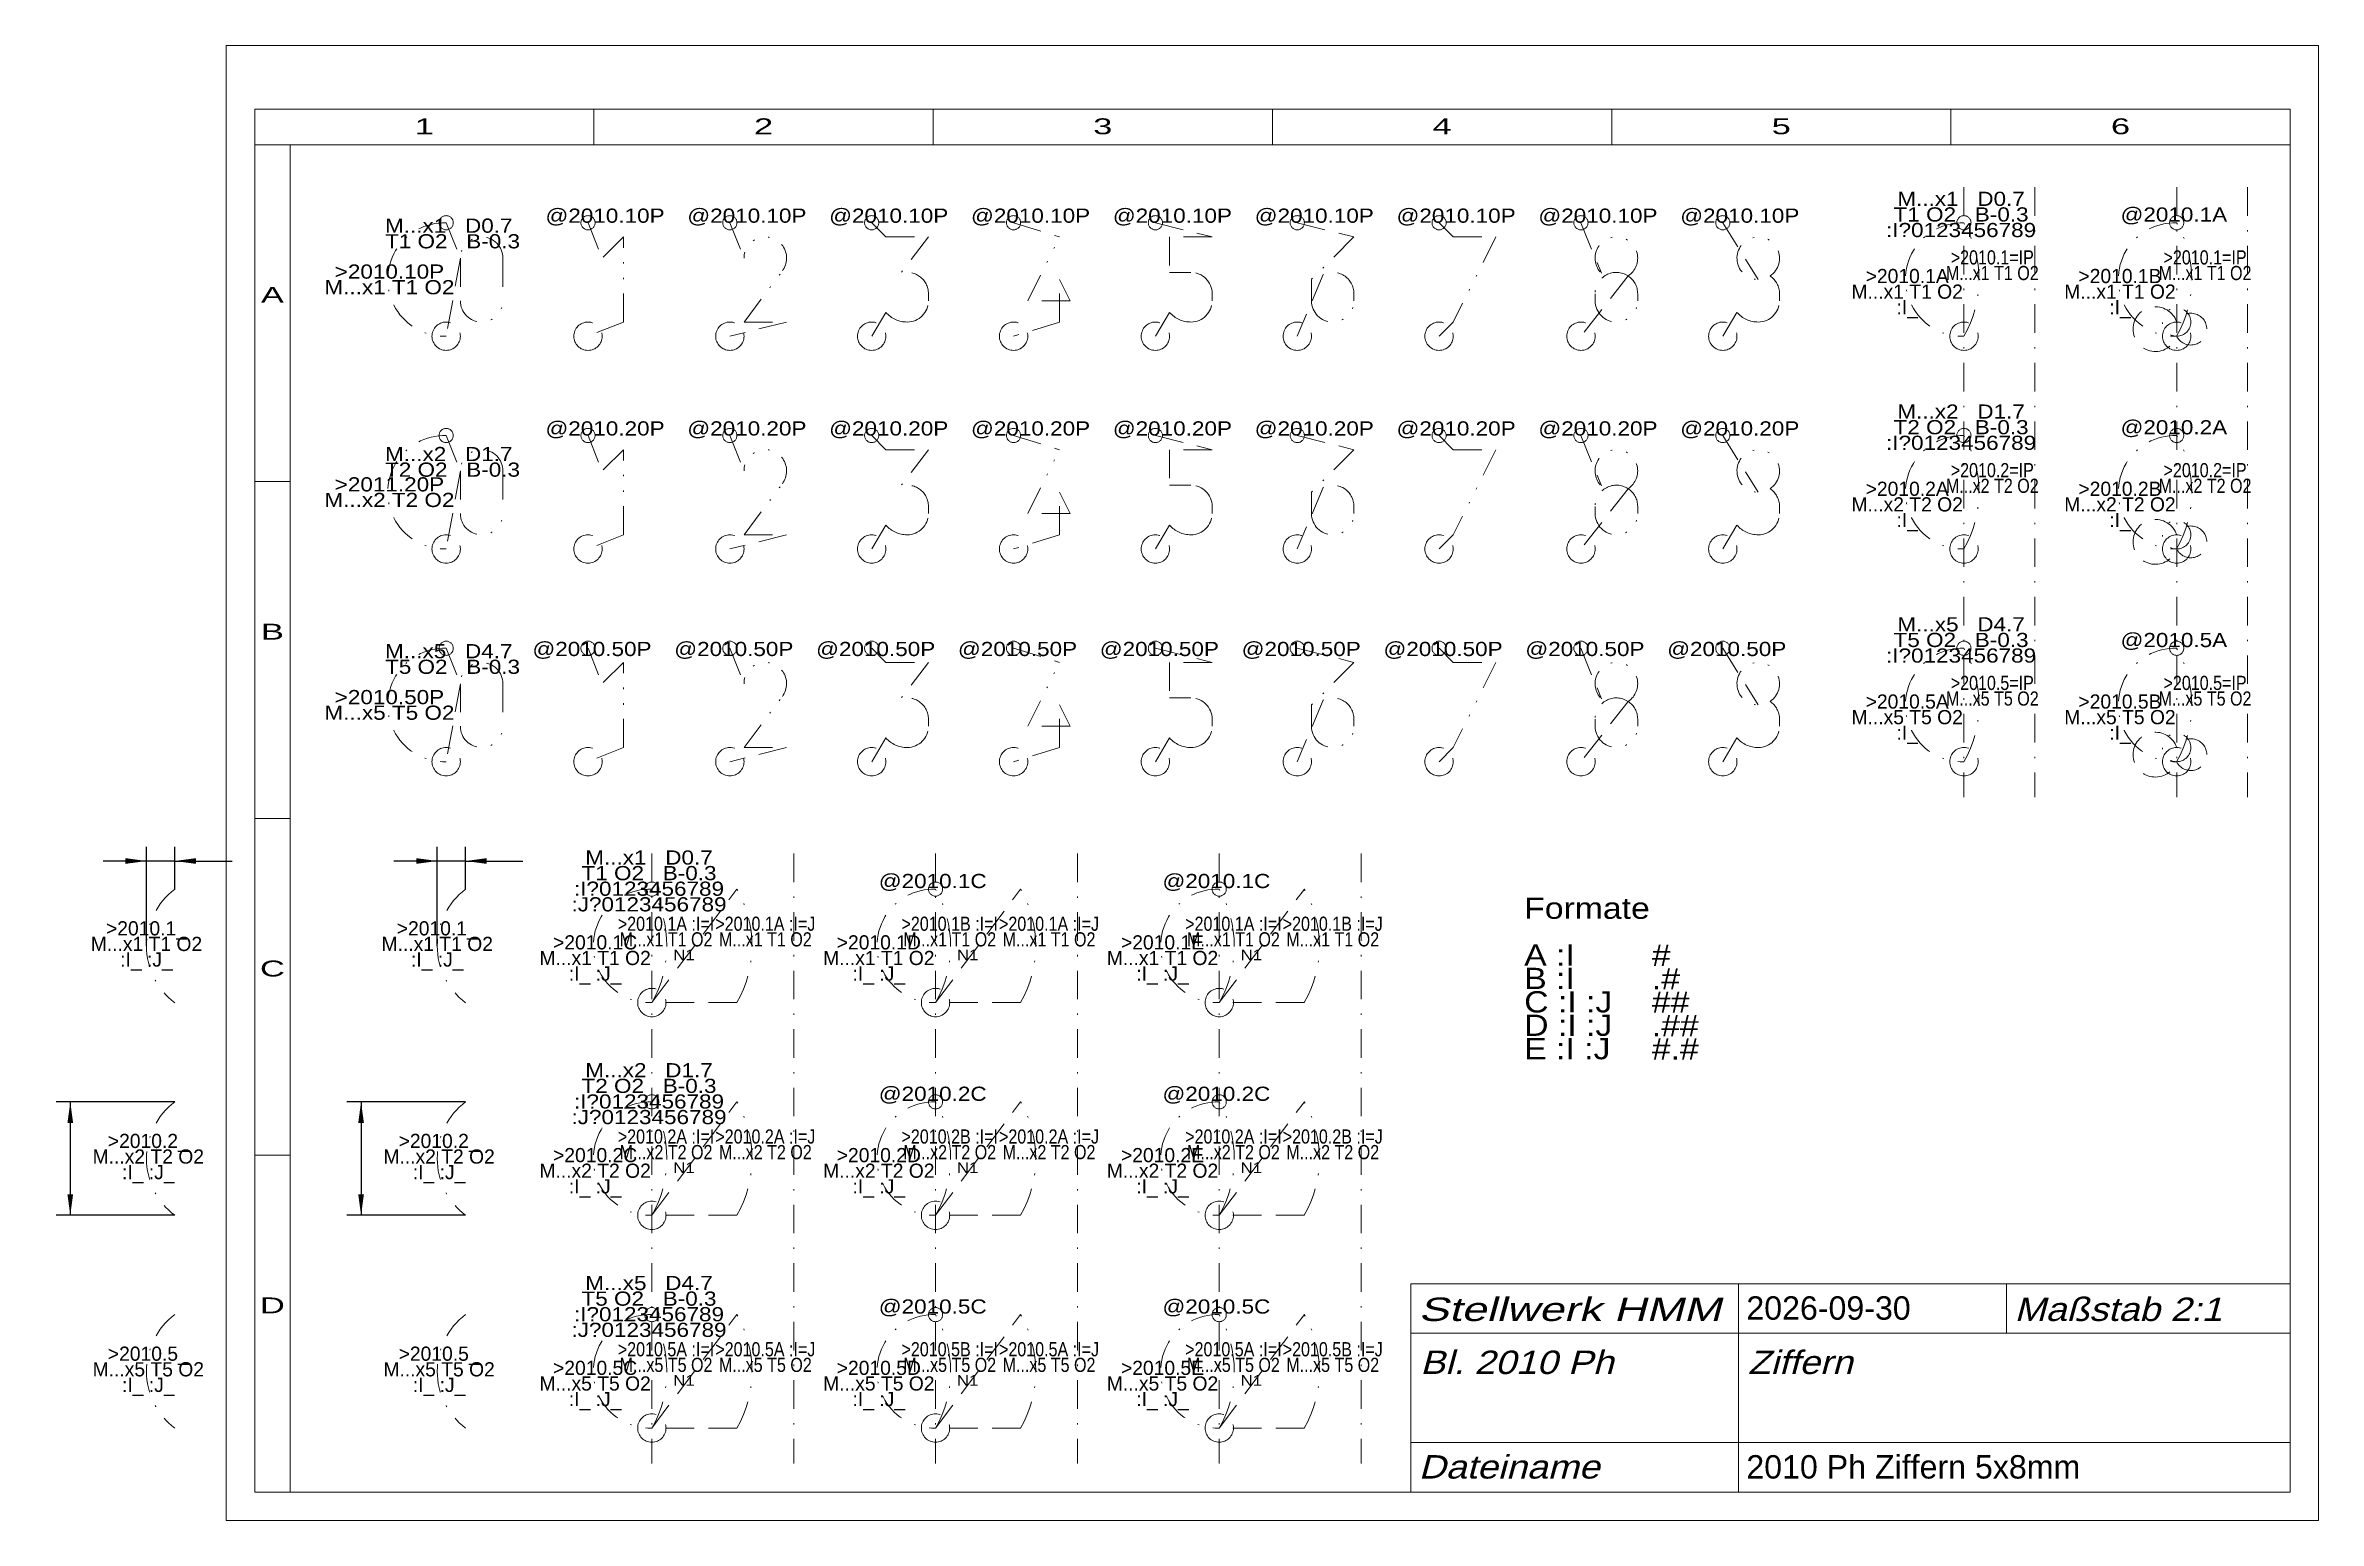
# Model space of a CAD drawing. Extents: x -12 to 148, y 0 to 104.
import ezdxf
from ezdxf.enums import TextEntityAlignment as Align

# ---------------------------------------------------------------- set-up
doc = ezdxf.new("R2010")
doc.units = 0
doc.header["$LTSCALE"] = 4.025866
for name, pattern in [('DASHDOT', [1, 0.5, -0.25, 0, -0.25]), ('DASHED', [0.75, 0.5, -0.25]), ('DIVIDE', [1.25, 0.5, -0.25, 0, -0.25, 0, -0.25]), ('PHANTOM', [2.5, 1.25, -0.25, 0.25, -0.25, 0.25, -0.25])]:
    doc.linetypes.add(name, pattern=pattern)
for name, color, linetype, lineweight in [('2010_10P', 11, 'CONTINUOUS', 13), ('2010_11P', 11, 'CONTINUOUS', 13), ('2010_12P', 11, 'CONTINUOUS', 13), ('2010_13P', 11, 'CONTINUOUS', 13), ('2010_14P', 11, 'CONTINUOUS', 13), ('2010_15P', 11, 'CONTINUOUS', 13), ('2010_16P', 11, 'CONTINUOUS', 13), ('2010_17P', 11, 'CONTINUOUS', 13), ('2010_18P', 11, 'CONTINUOUS', 13), ('2010_19P', 11, 'CONTINUOUS', 13), ('2010_1A', 11, 'CONTINUOUS', 13), ('2010_1B', 11, 'CONTINUOUS', 13), ('2010_1C', 11, 'CONTINUOUS', 13), ('2010_1D', 11, 'CONTINUOUS', 13), ('2010_1E', 11, 'CONTINUOUS', 13), ('2010_20P', 11, 'CONTINUOUS', 13), ('2010_21P', 11, 'CONTINUOUS', 13), ('2010_22P', 11, 'CONTINUOUS', 13), ('2010_23P', 11, 'CONTINUOUS', 13), ('2010_24P', 11, 'CONTINUOUS', 13), ('2010_25P', 11, 'CONTINUOUS', 13), ('2010_26P', 11, 'CONTINUOUS', 13), ('2010_27P', 11, 'CONTINUOUS', 13), ('2010_28P', 11, 'CONTINUOUS', 13), ('2010_29P', 11, 'CONTINUOUS', 13), ('2010_2A', 11, 'CONTINUOUS', 13), ('2010_2B', 11, 'CONTINUOUS', 13), ('2010_2C', 11, 'CONTINUOUS', 13), ('2010_2D', 11, 'CONTINUOUS', 13), ('2010_2E', 11, 'CONTINUOUS', 13), ('2010_50P', 11, 'CONTINUOUS', 13), ('2010_51P', 11, 'CONTINUOUS', 13), ('2010_52P', 11, 'CONTINUOUS', 13), ('2010_53P', 11, 'CONTINUOUS', 13), ('2010_54P', 11, 'CONTINUOUS', 13), ('2010_55P', 11, 'CONTINUOUS', 13), ('2010_56P', 11, 'CONTINUOUS', 13), ('2010_57P', 11, 'CONTINUOUS', 13), ('2010_58P', 11, 'CONTINUOUS', 13), ('2010_59P', 11, 'CONTINUOUS', 13), ('2010_5A', 11, 'CONTINUOUS', 13), ('2010_5B', 11, 'CONTINUOUS', 13), ('2010_5C', 11, 'CONTINUOUS', 13), ('2010_5D', 11, 'CONTINUOUS', 13), ('2010_5E', 11, 'CONTINUOUS', 13), ('2010___ ZIFFERN', 230, 'CONTINUOUS', 13), ('BEMASSUNG', 7, 'CONTINUOUS', 25), ('BESCHRIFTUNG', 7, 'CONTINUOUS', 25), ('MASSGRENZEN', 172, 'CONTINUOUS', 25), ('MASSLINIEN', 172, 'CONTINUOUS', 25), ('MASSTEXTE', 212, 'CONTINUOUS', 25), ('MITTELLINIEN', 5, 'DASHDOT', 13), ('STANDARD', 7, 'CONTINUOUS', 0)]:
    doc.layers.add(name, color=color, linetype=linetype, lineweight=lineweight)
doc.styles.add('Arial', font='arial.ttf')

msp = doc.modelspace()

# ---------------------------------------------------------------- texts
at = {"layer": '2010_10P', "linetype": 'DASHED', "insert": (11.69, 89.08), "char_height": 1, "attachment_point": 7, "line_spacing_factor": 0.66, "style": 'Arial'}
msp.add_mtext('\\W1.135059;M...x1   D0.7\\PT1 O2   B-0.3\\P\\P', dxfattribs=at)
at = {"layer": '2010_11P', "linetype": 'DASHED', "style": 'Arial', "width": 1.135102}
msp.add_text('@2010.10P', height=1, dxfattribs=at).set_placement((23, 92))
at = {"layer": '2010_12P', "linetype": 'DASHED', "style": 'Arial', "width": 1.135102}
msp.add_text('@2010.10P', height=1, dxfattribs=at).set_placement((33, 92))
at = {"layer": '2010_13P', "linetype": 'DASHED', "style": 'Arial', "width": 1.135102}
msp.add_text('@2010.10P', height=1, dxfattribs=at).set_placement((43, 92))
at = {"layer": '2010_14P', "linetype": 'DASHED', "style": 'Arial', "width": 1.135102}
msp.add_text('@2010.10P', height=1, dxfattribs=at).set_placement((53, 92))
at = {"layer": '2010_15P', "linetype": 'DASHED', "style": 'Arial', "width": 1.135102}
msp.add_text('@2010.10P', height=1, dxfattribs=at).set_placement((63, 92))
at = {"layer": '2010_16P', "linetype": 'DASHED', "style": 'Arial', "width": 1.135102}
msp.add_text('@2010.10P', height=1, dxfattribs=at).set_placement((73, 92))
at = {"layer": '2010_17P', "linetype": 'DASHED', "style": 'Arial', "width": 1.135102}
msp.add_text('@2010.10P', height=1, dxfattribs=at).set_placement((83, 92))
at = {"layer": '2010_18P', "linetype": 'DASHED', "style": 'Arial', "width": 1.135102}
msp.add_text('@2010.10P', height=1, dxfattribs=at).set_placement((93, 92))
at = {"layer": '2010_19P', "linetype": 'DASHED', "style": 'Arial', "width": 1.135102}
msp.add_text('@2010.10P', height=1, dxfattribs=at).set_placement((103, 92))
at = {"layer": '2010_1A', "linetype": 'DASHED', "insert": (122.8, 92.58), "char_height": 1, "attachment_point": 5, "line_spacing_factor": 0.66, "style": 'Arial'}
msp.add_mtext('\\W1.135059;M...x1   D0.7\\PT1 O2   B-0.3\\P:I?0123456789', dxfattribs=at)
at = {"layer": '2010_1A', "linetype": 'DASHDOT', "insert": (125, 89), "char_height": 1, "attachment_point": 5, "line_spacing_factor": 0.66, "style": 'Arial'}
msp.add_mtext('\\W0.810830;>2010.1=IP\\PM...x1 T1 O2\\P', dxfattribs=at)
at = {"layer": '2010_1B', "linetype": 'DASHED', "style": 'Arial', "width": 1.135097}
msp.add_text('@2010.1A', height=1, dxfattribs=at).set_placement((137.8, 92.58), align=Align.MIDDLE_CENTER)
at = {"layer": '2010_1B', "linetype": 'DASHDOT', "insert": (140, 89), "char_height": 1, "attachment_point": 5, "line_spacing_factor": 0.66, "style": 'Arial'}
msp.add_mtext('\\W0.810830;>2010.1=IP\\PM...x1 T1 O2\\P', dxfattribs=at)
at = {"layer": '2010_1C', "linetype": 'DASHED', "style": 'Arial', "width": 1.135027}
msp.add_text('N1', height=0.75, dxfattribs=at).set_placement((32, 40))
at = {"layer": '2010_1C', "linetype": 'DASHED', "insert": (30.3, 45.59), "char_height": 1, "attachment_point": 5, "line_spacing_factor": 0.66, "style": 'Arial'}
msp.add_mtext('\\W1.135059;M...x1   D0.7\\PT1 O2   B-0.3\\P:I?0123456789\\P:J?0123456789\\P', dxfattribs=at)
at = {"layer": '2010_1C', "linetype": 'DASHDOT', "char_height": 1, "attachment_point": 5, "line_spacing_factor": 0.66, "style": 'Arial'}
for s, insert in [('\\W0.810835;>2010.1A :I=I\\PM...x1 T1 O2\\P', (31.5, 42.02)), ('\\W0.810836;>2010.1A :I=J\\PM...x1 T1 O2\\P', (38.5, 42.02))]:
    msp.add_mtext(s, dxfattribs=dict(at, insert=insert))
at = {"layer": '2010_1D', "linetype": 'DASHED', "style": 'Arial', "width": 1.135098}
msp.add_text('@2010.1C', height=1, dxfattribs=at).set_placement((50.3, 45.59), align=Align.MIDDLE_CENTER)
at = {"layer": '2010_1D', "linetype": 'DASHED', "style": 'Arial', "width": 1.135027}
msp.add_text('N1', height=0.75, dxfattribs=at).set_placement((52, 40))
at = {"layer": '2010_1D', "linetype": 'DASHDOT', "char_height": 1, "attachment_point": 5, "line_spacing_factor": 0.66, "style": 'Arial'}
for s, insert in [('\\W0.810835;>2010.1B :I=I\\PM...x1 T1 O2\\P', (51.5, 42.02)), ('\\W0.810836;>2010.1A :I=J\\PM...x1 T1 O2\\P', (58.5, 42.02))]:
    msp.add_mtext(s, dxfattribs=dict(at, insert=insert))
at = {"layer": '2010_1E', "linetype": 'DASHED', "style": 'Arial', "width": 1.135098}
msp.add_text('@2010.1C', height=1, dxfattribs=at).set_placement((70.3, 45.59), align=Align.MIDDLE_CENTER)
at = {"layer": '2010_1E', "linetype": 'DASHED', "style": 'Arial', "width": 1.135027}
msp.add_text('N1', height=0.75, dxfattribs=at).set_placement((72, 40))
at = {"layer": '2010_1E', "linetype": 'DASHDOT', "char_height": 1, "attachment_point": 5, "line_spacing_factor": 0.66, "style": 'Arial'}
for s, insert in [('\\W0.810835;>2010.1A :I=I\\PM...x1 T1 O2\\P', (71.5, 42.02)), ('\\W0.810836;>2010.1B :I=J\\PM...x1 T1 O2\\P', (78.5, 42.02))]:
    msp.add_mtext(s, dxfattribs=dict(at, insert=insert))
at = {"layer": '2010_20P', "linetype": 'DASHED', "insert": (11.69, 74.08), "char_height": 1, "attachment_point": 7, "line_spacing_factor": 0.66, "style": 'Arial'}
msp.add_mtext('\\W1.135059;M...x2   D1.7\\PT2 O2   B-0.3\\P', dxfattribs=at)
at = {"layer": '2010_21P', "linetype": 'DASHED', "style": 'Arial', "width": 1.135102}
msp.add_text('@2010.20P', height=1, dxfattribs=at).set_placement((23, 77))
at = {"layer": '2010_22P', "linetype": 'DASHED', "style": 'Arial', "width": 1.135102}
msp.add_text('@2010.20P', height=1, dxfattribs=at).set_placement((33, 77))
at = {"layer": '2010_23P', "linetype": 'DASHED', "style": 'Arial', "width": 1.135102}
msp.add_text('@2010.20P', height=1, dxfattribs=at).set_placement((43, 77))
at = {"layer": '2010_24P', "linetype": 'DASHED', "style": 'Arial', "width": 1.135102}
msp.add_text('@2010.20P', height=1, dxfattribs=at).set_placement((53, 77))
at = {"layer": '2010_25P', "linetype": 'DASHED', "style": 'Arial', "width": 1.135102}
msp.add_text('@2010.20P', height=1, dxfattribs=at).set_placement((63, 77))
at = {"layer": '2010_26P', "linetype": 'DASHED', "style": 'Arial', "width": 1.135102}
msp.add_text('@2010.20P', height=1, dxfattribs=at).set_placement((73, 77))
at = {"layer": '2010_27P', "linetype": 'DASHED', "style": 'Arial', "width": 1.135102}
msp.add_text('@2010.20P', height=1, dxfattribs=at).set_placement((83, 77))
at = {"layer": '2010_28P', "linetype": 'DASHED', "style": 'Arial', "width": 1.135102}
msp.add_text('@2010.20P', height=1, dxfattribs=at).set_placement((93, 77))
at = {"layer": '2010_29P', "linetype": 'DASHED', "style": 'Arial', "width": 1.135102}
msp.add_text('@2010.20P', height=1, dxfattribs=at).set_placement((103, 77))
at = {"layer": '2010_2A', "linetype": 'DASHED', "insert": (122.8, 77.58), "char_height": 1, "attachment_point": 5, "line_spacing_factor": 0.66, "style": 'Arial'}
msp.add_mtext('\\W1.135059;M...x2   D1.7\\PT2 O2   B-0.3\\P:I?0123456789', dxfattribs=at)
at = {"layer": '2010_2A', "linetype": 'DASHDOT', "insert": (125, 74), "char_height": 1, "attachment_point": 5, "line_spacing_factor": 0.66, "style": 'Arial'}
msp.add_mtext('\\W0.810830;>2010.2=IP\\PM...x2 T2 O2\\P', dxfattribs=at)
at = {"layer": '2010_2B', "linetype": 'DASHED', "style": 'Arial', "width": 1.135097}
msp.add_text('@2010.2A', height=1, dxfattribs=at).set_placement((137.8, 77.58), align=Align.MIDDLE_CENTER)
at = {"layer": '2010_2B', "linetype": 'DASHDOT', "insert": (140, 74), "char_height": 1, "attachment_point": 5, "line_spacing_factor": 0.66, "style": 'Arial'}
msp.add_mtext('\\W0.810830;>2010.2=IP\\PM...x2 T2 O2\\P', dxfattribs=at)
at = {"layer": '2010_2C', "linetype": 'DASHED', "style": 'Arial', "width": 1.135027}
msp.add_text('N1', height=0.75, dxfattribs=at).set_placement((32, 25))
at = {"layer": '2010_2C', "linetype": 'DASHED', "insert": (30.3, 30.59), "char_height": 1, "attachment_point": 5, "line_spacing_factor": 0.66, "style": 'Arial'}
msp.add_mtext('\\W1.135059;M...x2   D1.7\\PT2 O2   B-0.3\\P:I?0123456789\\P:J?0123456789\\P', dxfattribs=at)
at = {"layer": '2010_2C', "linetype": 'DASHDOT', "char_height": 1, "attachment_point": 5, "line_spacing_factor": 0.66, "style": 'Arial'}
for s, insert in [('\\W0.810835;>2010.2A :I=I\\PM...x2 T2 O2\\P', (31.5, 27.02)), ('\\W0.810836;>2010.2A :I=J\\PM...x2 T2 O2\\P', (38.5, 27.02))]:
    msp.add_mtext(s, dxfattribs=dict(at, insert=insert))
at = {"layer": '2010_2D', "linetype": 'DASHED', "style": 'Arial', "width": 1.135098}
msp.add_text('@2010.2C', height=1, dxfattribs=at).set_placement((50.3, 30.59), align=Align.MIDDLE_CENTER)
at = {"layer": '2010_2D', "linetype": 'DASHED', "style": 'Arial', "width": 1.135027}
msp.add_text('N1', height=0.75, dxfattribs=at).set_placement((52, 25))
at = {"layer": '2010_2D', "linetype": 'DASHDOT', "char_height": 1, "attachment_point": 5, "line_spacing_factor": 0.66, "style": 'Arial'}
for s, insert in [('\\W0.810835;>2010.2B :I=I\\PM...x2 T2 O2\\P', (51.5, 27.02)), ('\\W0.810836;>2010.2A :I=J\\PM...x2 T2 O2\\P', (58.5, 27.02))]:
    msp.add_mtext(s, dxfattribs=dict(at, insert=insert))
at = {"layer": '2010_2E', "linetype": 'DASHED', "style": 'Arial', "width": 1.135098}
msp.add_text('@2010.2C', height=1, dxfattribs=at).set_placement((70.3, 30.59), align=Align.MIDDLE_CENTER)
at = {"layer": '2010_2E', "linetype": 'DASHED', "style": 'Arial', "width": 1.135027}
msp.add_text('N1', height=0.75, dxfattribs=at).set_placement((72, 25))
at = {"layer": '2010_2E', "linetype": 'DASHDOT', "char_height": 1, "attachment_point": 5, "line_spacing_factor": 0.66, "style": 'Arial'}
for s, insert in [('\\W0.810835;>2010.2A :I=I\\PM...x2 T2 O2\\P', (71.5, 27.02)), ('\\W0.810836;>2010.2B :I=J\\PM...x2 T2 O2\\P', (78.5, 27.02))]:
    msp.add_mtext(s, dxfattribs=dict(at, insert=insert))
at = {"layer": '2010_50P', "linetype": 'DASHED', "insert": (11.69, 59.08), "char_height": 1, "attachment_point": 7, "line_spacing_factor": 0.66, "style": 'Arial'}
msp.add_mtext('\\W1.135059;M...x5   D4.7\\PT5 O2   B-0.3\\P\\P', dxfattribs=at)
at = {"layer": '2010_51P', "linetype": 'DASHED', "style": 'Arial', "width": 1.135102}
msp.add_text('@2010.50P', height=1, dxfattribs=at).set_placement((22.08, 61.45))
at = {"layer": '2010_52P', "linetype": 'DASHED', "style": 'Arial', "width": 1.135102}
msp.add_text('@2010.50P', height=1, dxfattribs=at).set_placement((32.08, 61.45))
at = {"layer": '2010_53P', "linetype": 'DASHED', "style": 'Arial', "width": 1.135102}
msp.add_text('@2010.50P', height=1, dxfattribs=at).set_placement((42.08, 61.45))
at = {"layer": '2010_54P', "linetype": 'DASHED', "style": 'Arial', "width": 1.135102}
msp.add_text('@2010.50P', height=1, dxfattribs=at).set_placement((52.08, 61.45))
at = {"layer": '2010_55P', "linetype": 'DASHED', "style": 'Arial', "width": 1.135102}
msp.add_text('@2010.50P', height=1, dxfattribs=at).set_placement((62.08, 61.45))
at = {"layer": '2010_56P', "linetype": 'DASHED', "style": 'Arial', "width": 1.135102}
msp.add_text('@2010.50P', height=1, dxfattribs=at).set_placement((72.08, 61.45))
at = {"layer": '2010_57P', "linetype": 'DASHED', "style": 'Arial', "width": 1.135102}
msp.add_text('@2010.50P', height=1, dxfattribs=at).set_placement((82.08, 61.45))
at = {"layer": '2010_58P', "linetype": 'DASHED', "style": 'Arial', "width": 1.135102}
msp.add_text('@2010.50P', height=1, dxfattribs=at).set_placement((92.08, 61.45))
at = {"layer": '2010_59P', "linetype": 'DASHED', "style": 'Arial', "width": 1.135102}
msp.add_text('@2010.50P', height=1, dxfattribs=at).set_placement((102.08, 61.45))
at = {"layer": '2010_5A', "linetype": 'DASHED', "insert": (122.8, 62.58), "char_height": 1, "attachment_point": 5, "line_spacing_factor": 0.66, "style": 'Arial'}
msp.add_mtext('\\W1.135059;M...x5   D4.7\\PT5 O2   B-0.3\\P:I?0123456789', dxfattribs=at)
at = {"layer": '2010_5A', "linetype": 'DASHDOT', "insert": (125, 59), "char_height": 1, "attachment_point": 5, "line_spacing_factor": 0.66, "style": 'Arial'}
msp.add_mtext('\\W0.810830;>2010.5=IP\\PM...x5 T5 O2\\P', dxfattribs=at)
at = {"layer": '2010_5B', "linetype": 'DASHED', "style": 'Arial', "width": 1.135097}
msp.add_text('@2010.5A', height=1, dxfattribs=at).set_placement((137.8, 62.58), align=Align.MIDDLE_CENTER)
at = {"layer": '2010_5B', "linetype": 'DASHDOT', "insert": (140, 59), "char_height": 1, "attachment_point": 5, "line_spacing_factor": 0.66, "style": 'Arial'}
msp.add_mtext('\\W0.810830;>2010.5=IP\\PM...x5 T5 O2\\P', dxfattribs=at)
at = {"layer": '2010_5C', "linetype": 'DASHED', "style": 'Arial', "width": 1.135027}
msp.add_text('N1', height=0.75, dxfattribs=at).set_placement((32, 10))
at = {"layer": '2010_5C', "linetype": 'DASHED', "insert": (30.3, 15.59), "char_height": 1, "attachment_point": 5, "line_spacing_factor": 0.66, "style": 'Arial'}
msp.add_mtext('\\W1.135059;M...x5   D4.7\\PT5 O2   B-0.3\\P:I?0123456789\\P:J?0123456789\\P', dxfattribs=at)
at = {"layer": '2010_5C', "linetype": 'DASHDOT', "char_height": 1, "attachment_point": 5, "line_spacing_factor": 0.66, "style": 'Arial'}
for s, insert in [('\\W0.810835;>2010.5A :I=I\\PM...x5 T5 O2\\P', (31.5, 12.02)), ('\\W0.810836;>2010.5A :I=J\\PM...x5 T5 O2\\P', (38.5, 12.02))]:
    msp.add_mtext(s, dxfattribs=dict(at, insert=insert))
at = {"layer": '2010_5D', "linetype": 'DASHED', "style": 'Arial', "width": 1.135098}
msp.add_text('@2010.5C', height=1, dxfattribs=at).set_placement((50.3, 15.59), align=Align.MIDDLE_CENTER)
at = {"layer": '2010_5D', "linetype": 'DASHED', "style": 'Arial', "width": 1.135027}
msp.add_text('N1', height=0.75, dxfattribs=at).set_placement((52, 10))
at = {"layer": '2010_5D', "linetype": 'DASHDOT', "char_height": 1, "attachment_point": 5, "line_spacing_factor": 0.66, "style": 'Arial'}
for s, insert in [('\\W0.810835;>2010.5B :I=I\\PM...x5 T5 O2\\P', (51.5, 12.02)), ('\\W0.810836;>2010.5A :I=J\\PM...x5 T5 O2\\P', (58.5, 12.02))]:
    msp.add_mtext(s, dxfattribs=dict(at, insert=insert))
at = {"layer": '2010_5E', "linetype": 'DASHED', "style": 'Arial', "width": 1.135098}
msp.add_text('@2010.5C', height=1, dxfattribs=at).set_placement((70.3, 15.59), align=Align.MIDDLE_CENTER)
at = {"layer": '2010_5E', "linetype": 'DASHED', "style": 'Arial', "width": 1.135027}
msp.add_text('N1', height=0.75, dxfattribs=at).set_placement((72, 10))
at = {"layer": '2010_5E', "linetype": 'DASHDOT', "char_height": 1, "attachment_point": 5, "line_spacing_factor": 0.66, "style": 'Arial'}
for s, insert in [('\\W0.810835;>2010.5A :I=I\\PM...x5 T5 O2\\P', (71.5, 12.02)), ('\\W0.810836;>2010.5B :I=J\\PM...x5 T5 O2\\P', (78.5, 12.02))]:
    msp.add_mtext(s, dxfattribs=dict(at, insert=insert))
at = {"layer": '2010___ ZIFFERN', "linetype": 'DASHDOT', "char_height": 1, "attachment_point": 5, "line_spacing_factor": 0.66, "style": 'Arial'}
for s, insert in [('\\W1.135114;>2010.10P\\PM...x1 T1 O2\\P', (12, 88)), ('\\W0.972839;>2010.1A\\PM...x1 T1 O2\\P:I_', (119, 87)), ('\\W0.972839;>2010.1B\\PM...x1 T1 O2\\P:I_', (134, 87)), ('\\W1.135114;>2011.20P\\PM...x2 T2 O2', (12, 73)), ('\\W0.972839;>2010.2A\\PM...x2 T2 O2\\P:I_', (119, 72)), ('\\W0.972839;>2010.2B\\PM...x2 T2 O2\\P:I_', (134, 72)), ('\\W1.135114;>2010.50P\\PM...x5 T5 O2', (12, 58)), ('\\W0.972839;>2010.5A\\PM...x5 T5 O2\\P:I_', (119, 57)), ('\\W0.972839;>2010.5B\\PM...x5 T5 O2\\P:I_', (134, 57)), ('\\W0.972806;>2010.1_\\PM...x1 T1 O2\\P:I_ :J_', (-5.13, 41.01)), ('\\W0.972806;>2010.1_\\PM...x1 T1 O2\\P:I_ :J_', (15.37, 41.01)), ('\\W0.972796;>2010.1C\\PM...x1 T1 O2\\P:I_ :J_', (26.5, 40.02)), ('\\W0.972796;>2010.1D\\PM...x1 T1 O2\\P:I_ :J_', (46.5, 40.02)), ('\\W0.972839;>2010.1E\\PM...x1 T1 O2\\P:I_ :J_', (66.5, 40.02)), ('\\W0.972806;>2010.2_\\PM...x2 T2 O2\\P:I_ :J_', (-5, 26.02)), ('\\W0.972806;>2010.2_\\PM...x2 T2 O2\\P:I_ :J_', (15.5, 26.02)), ('\\W0.972796;>2010.2C\\PM...x2 T2 O2\\P:I_ :J_', (26.5, 25.02)), ('\\W0.972796;>2010.2D\\PM...x2 T2 O2\\P:I_ :J_', (46.5, 25.02)), ('\\W0.972839;>2010.2E\\PM...x2 T2 O2\\P:I_ :J_', (66.5, 25.02)), ('\\W0.972806;>2010.5_\\PM...x5 T5 O2\\P:I_ :J_', (-5, 11.02)), ('\\W0.972806;>2010.5_\\PM...x5 T5 O2\\P:I_ :J_', (15.5, 11.02)), ('\\W0.972796;>2010.5C\\PM...x5 T5 O2\\P:I_ :J_', (26.5, 10.02)), ('\\W0.972796;>2010.5D\\PM...x5 T5 O2\\P:I_ :J_', (46.5, 10.02)), ('\\W0.972839;>2010.5E\\PM...x5 T5 O2\\P:I_ :J_', (66.5, 10.02))]:
    msp.add_mtext(s, dxfattribs=dict(at, insert=insert))
at = {"layer": 'BESCHRIFTUNG', "style": 'Arial', "oblique": 15}
for s, width, p in [('Stellwerk HMM', 1.375804, (84.56, 16.22)), ('Maßstab 2:1', 1.143719, (126.56, 16.22)), ('Bl. 2010 Ph', 1.143716, (84.67, 12.48)), ('Ziffern', 1.130215, (107.77, 12.48)), ('Dateiname', 1.143709, (84.56, 5.11))]:
    msp.add_text(s, height=1.65, dxfattribs=dict(at, width=width)).set_placement(p, align=Align.TOP_LEFT)
at = {"layer": 'BESCHRIFTUNG', "style": 'Arial'}
for s, width, p in [('2026-09-30', 0.982817, (107.66, 16.31)), ('2010 Ph Ziffern 5x8mm', 0.982802, (107.66, 5.11))]:
    msp.add_text(s, height=1.65, dxfattribs=dict(at, width=width)).set_placement(p, align=Align.TOP_LEFT)
at = {"layer": 'BESCHRIFTUNG', "linetype": 'DASHED', "char_height": 1.5, "attachment_point": 7, "line_spacing_factor": 0.66, "style": 'Arial'}
for s, insert in [('\\W1.135095;Formate\\P\\PA :I\\PB :I\\PC :I :J\\PD :I :J\\PE :I :J', (92, 33)), ('\\W1.135145;#\\P.#\\P##\\P.##\\P#.#', (101, 33))]:
    msp.add_mtext(s, dxfattribs=dict(at, insert=insert))
at = {"layer": 'STANDARD', "style": 'Arial'}
for s, width, p in [('2', 1.547922, (38.38, 98.24)), ('3', 1.547923, (62.29, 98.24)), ('6', 1.547923, (134.04, 98.24)), ('1', 1.547923, (14.46, 98.24)), ('4', 1.547923, (86.21, 98.24)), ('5', 1.547922, (110.12, 98.24)), ('A', 1.547987, (3.75, 86.36)), ('B', 1.547987, (3.75, 62.61)), ('C', 1.548103, (3.75, 38.86)), ('D', 1.548104, (3.75, 15.11))]:
    msp.add_text(s, height=1.12, dxfattribs=dict(at, width=width)).set_placement(p, align=Align.CENTER)

# ---------------------------------------------------------------- blocks, each defined once
blk = doc.blocks.new('D402049536')
at = {"layer": 'MASSGRENZEN'}
for points in [[(15.37, 47), (13.89, 46.8), (13.89, 47.2)], [(17.37, 47), (18.86, 47.2), (18.86, 46.8)]]:
    blk.add_solid(points, dxfattribs=at)
at = {"layer": 'MASSLINIEN', "color": 172}
for p, q in [((15.37, 47), (12.31, 47)), ((15.37, 41.01), (15.37, 48)), ((17.37, 47), (15.37, 47)), ((17.37, 45.01), (17.37, 48)), ((17.37, 47), (21.41, 47))]:
    blk.add_line(p, q, dxfattribs=at)
blk = doc.blocks.new('D402049280')
at = {"layer": 'MASSGRENZEN'}
for points in [[(10, 30.02), (10.2, 28.53), (9.8, 28.53)], [(10, 22.02), (9.8, 23.5), (10.2, 23.5)]]:
    blk.add_solid(points, dxfattribs=at)
at = {"layer": 'MASSLINIEN', "color": 172}
for p, q in [((17.37, 30.02), (9, 30.02)), ((10, 30.02), (10, 22.02)), ((17.37, 22.02), (9, 22.02))]:
    blk.add_line(p, q, dxfattribs=at)
blk = doc.blocks.new('D402049024')
at = {"layer": 'MASSGRENZEN'}
for points in [[(-5.13, 47), (-6.61, 46.8), (-6.61, 47.2)], [(-3.13, 47), (-1.64, 47.2), (-1.64, 46.8)]]:
    blk.add_solid(points, dxfattribs=at)
at = {"layer": 'MASSLINIEN', "color": 172}
for p, q in [((-5.13, 47), (-8.19, 47)), ((-5.13, 41.01), (-5.13, 48)), ((-3.13, 47), (-5.13, 47)), ((-3.13, 45.01), (-3.13, 48)), ((-3.13, 47), (0.91, 47))]:
    blk.add_line(p, q, dxfattribs=at)
blk = doc.blocks.new('D402048768')
at = {"layer": 'MASSGRENZEN'}
for points in [[(-10.5, 30.02), (-10.3, 28.53), (-10.7, 28.53)], [(-10.5, 22.02), (-10.7, 23.5), (-10.3, 23.5)]]:
    blk.add_solid(points, dxfattribs=at)
at = {"layer": 'MASSLINIEN', "color": 172}
for p, q in [((-3.13, 30.02), (-11.5, 30.02)), ((-10.5, 30.02), (-10.5, 22.02)), ((-3.13, 22.02), (-11.5, 22.02))]:
    blk.add_line(p, q, dxfattribs=at)

# ---------------------------------------------------------------- linework, layer by layer
at = {"layer": '2010_10P', "linetype": 'DASHED'}
for p, q in [((16, 92), (17, 89.5)), ((17, 89.5), (16, 84))]:
    msp.add_line(p, q, dxfattribs=at)
at = {"layer": '2010_10P', "linetype": 'DIVIDE'}
for p, q in [((17, 89.5), (17, 86.5)), ((20, 89.5), (20, 86.5))]:
    msp.add_line(p, q, dxfattribs=at)
at = {"layer": '2010_10P', "linetype": 'PHANTOM'}
for centre, radius in [((16, 92), 0.5), ((16, 84), 1)]:
    msp.add_circle(centre, radius, dxfattribs=at)
at = {"layer": '2010_10P', "linetype": 'DIVIDE'}
for centre, start, end in [((18.5, 89.5), 0, 180), ((18.5, 86.5), 180, 360)]:
    msp.add_arc(centre, 1.5, start, end, dxfattribs=at)
at = {"layer": '2010_11P', "linetype": 'DASHED'}
for p, q in [((26, 92), (27, 89.5)), ((28.5, 85), (26, 84))]:
    msp.add_line(p, q, dxfattribs=at)
at = {"layer": '2010_11P', "linetype": 'DIVIDE'}
for p, q in [((28.5, 91), (27, 89.5)), ((28.5, 85), (28.5, 91))]:
    msp.add_line(p, q, dxfattribs=at)
at = {"layer": '2010_11P', "linetype": 'PHANTOM'}
for centre, radius in [((26, 92), 0.5), ((26, 84), 1)]:
    msp.add_circle(centre, radius, dxfattribs=at)
at = {"layer": '2010_12P', "linetype": 'DASHED'}
for p, q in [((36, 92), (37, 89.5)), ((40, 85), (36, 84))]:
    msp.add_line(p, q, dxfattribs=at)
at = {"layer": '2010_12P', "linetype": 'DIVIDE'}
for q in [(39.7, 88.6), (40, 85)]:
    msp.add_line((37, 85), q, dxfattribs=at)
at = {"layer": '2010_12P', "linetype": 'PHANTOM'}
for centre, radius in [((36, 92), 0.5), ((36, 84), 1)]:
    msp.add_circle(centre, radius, dxfattribs=at)
at = {"layer": '2010_12P', "linetype": 'DIVIDE'}
msp.add_arc((38.5, 89.5), 1.5, 323.1301, 540, dxfattribs=at)
at = {"layer": '2010_13P', "linetype": 'DASHED'}
for p, q in [((46, 92), (47, 91)), ((47, 85.68), (46, 84))]:
    msp.add_line(p, q, dxfattribs=at)
at = {"layer": '2010_13P', "linetype": 'DIVIDE'}
for p, q in [((47, 91), (50, 91)), ((50, 91), (48.03, 88.42)), ((50, 87), (50, 86.5))]:
    msp.add_line(p, q, dxfattribs=at)
at = {"layer": '2010_13P', "linetype": 'PHANTOM'}
for centre, radius in [((46, 92), 0.5), ((46, 84), 1)]:
    msp.add_circle(centre, radius, dxfattribs=at)
at = {"layer": '2010_13P', "linetype": 'DIVIDE'}
for centre, radius, start, end in [((48.5, 87), 1.5, 0, 108.4349), ((48.5, 87), 2, 221.4096, 270), ((48.5, 86.5), 1.5, 270, 360)]:
    msp.add_arc(centre, radius, start, end, dxfattribs=at)
at = {"layer": '2010_14P', "linetype": 'DASHED'}
for p, q in [((56, 92), (59.25, 91)), ((60, 86.5), (59.25, 88)), ((59.25, 85), (56, 84))]:
    msp.add_line(p, q, dxfattribs=at)
at = {"layer": '2010_14P', "linetype": 'DIVIDE'}
for p, q in [((57, 86.5), (59.25, 91)), ((59.25, 85), (59.25, 88)), ((60, 86.5), (57, 86.5))]:
    msp.add_line(p, q, dxfattribs=at)
at = {"layer": '2010_14P', "linetype": 'PHANTOM'}
for centre, radius in [((56, 92), 0.5), ((56, 84), 1)]:
    msp.add_circle(centre, radius, dxfattribs=at)
at = {"layer": '2010_15P', "linetype": 'DASHED'}
for p, q in [((66, 92), (70, 91)), ((67, 85.68), (66, 84))]:
    msp.add_line(p, q, dxfattribs=at)
at = {"layer": '2010_15P', "linetype": 'DIVIDE'}
for p, q in [((67, 91), (67, 88.5)), ((70, 91), (67, 91)), ((68.5, 88.5), (67, 88.5)), ((70, 87), (70, 86.5))]:
    msp.add_line(p, q, dxfattribs=at)
at = {"layer": '2010_15P', "linetype": 'PHANTOM'}
for centre, radius in [((66, 92), 0.5), ((66, 84), 1)]:
    msp.add_circle(centre, radius, dxfattribs=at)
at = {"layer": '2010_15P', "linetype": 'DIVIDE'}
for centre, radius, start, end in [((68.5, 87), 1.5, 0, 90), ((68.5, 87), 2, 221.4096, 270), ((68.5, 86.5), 1.5, 270, 360)]:
    msp.add_arc(centre, radius, start, end, dxfattribs=at)
at = {"layer": '2010_16P', "linetype": 'DASHED'}
for p, q in [((76, 92), (80, 91)), ((77.83, 88.34), (76, 84))]:
    msp.add_line(p, q, dxfattribs=at)
at = {"layer": '2010_16P', "linetype": 'DIVIDE'}
for p, q in [((80, 91), (77, 88)), ((77, 88), (77, 86.5)), ((80, 87), (80, 86.5))]:
    msp.add_line(p, q, dxfattribs=at)
at = {"layer": '2010_16P', "linetype": 'PHANTOM'}
for centre, radius in [((76, 92), 0.5), ((76, 84), 1)]:
    msp.add_circle(centre, radius, dxfattribs=at)
at = {"layer": '2010_16P', "linetype": 'DIVIDE'}
for centre, start, end in [((78.5, 87), 0, 116.5651), ((78.5, 86.5), 180, 360)]:
    msp.add_arc(centre, 1.5, start, end, dxfattribs=at)
at = {"layer": '2010_17P', "linetype": 'DASHED'}
for p, q in [((86, 92), (87, 91)), ((87, 85), (86, 84))]:
    msp.add_line(p, q, dxfattribs=at)
at = {"layer": '2010_17P', "linetype": 'DIVIDE'}
for p, q in [((87, 91), (90, 91)), ((90, 91), (87, 85))]:
    msp.add_line(p, q, dxfattribs=at)
at = {"layer": '2010_17P', "linetype": 'PHANTOM'}
for centre, radius in [((86, 92), 0.5), ((86, 84), 1)]:
    msp.add_circle(centre, radius, dxfattribs=at)
at = {"layer": '2010_18P', "linetype": 'DASHED'}
for p, q in [((96, 92), (97.44, 88.44)), ((99.33, 88.25), (96, 84))]:
    msp.add_line(p, q, dxfattribs=at)
at = {"layer": '2010_18P', "linetype": 'DIVIDE'}
for p, q in [((97, 87), (97, 86.5)), ((100, 87), (100, 86.5))]:
    msp.add_line(p, q, dxfattribs=at)
at = {"layer": '2010_18P', "linetype": 'PHANTOM'}
for centre, radius in [((96, 92), 0.5), ((96, 84), 1)]:
    msp.add_circle(centre, radius, dxfattribs=at)
at = {"layer": '2010_18P', "linetype": 'DIVIDE'}
for centre, start, end in [((98.5, 89.5), 303.5573, 585), ((98.5, 87), 56.4427, 180), ((98.5, 87), 0, 56.4427), ((98.5, 86.5), 180, 360)]:
    msp.add_arc(centre, 1.5, start, end, dxfattribs=at)
at = {"layer": '2010_19P', "linetype": 'DASHED'}
for p, q in [((106, 92), (108.5, 88)), ((107, 85.68), (106, 84))]:
    msp.add_line(p, q, dxfattribs=at)
at = {"layer": '2010_19P', "linetype": 'DIVIDE'}
msp.add_line((110, 87), (110, 86.5), dxfattribs=at)
at = {"layer": '2010_19P', "linetype": 'PHANTOM'}
for centre, radius in [((106, 92), 0.5), ((106, 84), 1)]:
    msp.add_circle(centre, radius, dxfattribs=at)
at = {"layer": '2010_19P', "linetype": 'DIVIDE'}
for centre, radius, start, end in [((108.5, 89.5), 1.5, 303.5573, 630), ((108.5, 87), 1.5, 0, 56.4427), ((108.5, 87), 2, 221.4096, 270), ((108.5, 86.5), 1.5, 270, 360)]:
    msp.add_arc(centre, radius, start, end, dxfattribs=at)
at = {"layer": '2010_1A', "linetype": 'PHANTOM'}
for centre, radius in [((123, 92), 0.5), ((123, 84), 1)]:
    msp.add_circle(centre, radius, dxfattribs=at)
at = {"layer": '2010_1A', "linetype": 'DASHDOT'}
msp.add_arc((116, 88), 8.06, 330.2551, 389.7449, dxfattribs=at)
at = {"layer": '2010_1B', "linetype": 'PHANTOM'}
for centre, radius in [((138, 92), 0.5), ((138, 84), 1)]:
    msp.add_circle(centre, radius, dxfattribs=at)
at = {"layer": '2010_1B', "linetype": 'DIVIDE'}
msp.add_circle((138, 85), 1, dxfattribs=at)
at = {"layer": '2010_1B', "linetype": 'DASHDOT'}
msp.add_arc((131, 88), 8.06, 330.2551, 389.7449, dxfattribs=at)
at = {"layer": '2010_1B', "linetype": 'DASHED'}
for centre, radius, start, end in [((136.5, 84.5), 1.58, 18.4349, 341.5651), ((139, 84.5), 1.12, 206.5651, 513.4349)]:
    msp.add_arc(centre, radius, start, end, dxfattribs=at)
at = {"layer": '2010_1C', "linetype": 'DASHED'}
for p, q in [((30.5, 37.02), (36.5, 45.02)), ((36.5, 37.02), (30.5, 37.02))]:
    msp.add_line(p, q, dxfattribs=at)
at = {"layer": '2010_1C', "linetype": 'PHANTOM'}
for centre, radius in [((30.5, 45.02), 0.5), ((30.5, 37.02), 1)]:
    msp.add_circle(centre, radius, dxfattribs=at)
at = {"layer": '2010_1C', "linetype": 'DASHDOT'}
for centre in [(23.5, 41.02), (29.5, 41.02)]:
    msp.add_arc(centre, 8.06, 330.2551, 389.7449, dxfattribs=at)
at = {"layer": '2010_1D', "linetype": 'DASHED'}
for p, q in [((50.5, 37.02), (56.5, 45.02)), ((56.5, 37.02), (50.5, 37.02))]:
    msp.add_line(p, q, dxfattribs=at)
at = {"layer": '2010_1D', "linetype": 'PHANTOM'}
for centre, radius in [((50.5, 45.02), 0.5), ((50.5, 37.02), 1)]:
    msp.add_circle(centre, radius, dxfattribs=at)
at = {"layer": '2010_1D', "linetype": 'DASHDOT'}
for centre in [(43.5, 41.02), (49.5, 41.02)]:
    msp.add_arc(centre, 8.06, 330.2551, 389.7449, dxfattribs=at)
at = {"layer": '2010_1E', "linetype": 'DASHED'}
for p, q in [((70.5, 37.02), (76.5, 45.02)), ((76.5, 37.02), (70.5, 37.02))]:
    msp.add_line(p, q, dxfattribs=at)
at = {"layer": '2010_1E', "linetype": 'PHANTOM'}
for centre, radius in [((70.5, 45.02), 0.5), ((70.5, 37.02), 1)]:
    msp.add_circle(centre, radius, dxfattribs=at)
at = {"layer": '2010_1E', "linetype": 'DASHDOT'}
for centre in [(63.5, 41.02), (69.5, 41.02)]:
    msp.add_arc(centre, 8.06, 330.2551, 389.7449, dxfattribs=at)
at = {"layer": '2010_20P', "linetype": 'DASHED'}
for p, q in [((16, 77), (17, 74.5)), ((17, 74.5), (16, 69))]:
    msp.add_line(p, q, dxfattribs=at)
at = {"layer": '2010_20P', "linetype": 'DIVIDE'}
for p, q in [((17, 74.5), (17, 71.5)), ((20, 74.5), (20, 71.5))]:
    msp.add_line(p, q, dxfattribs=at)
at = {"layer": '2010_20P', "linetype": 'PHANTOM'}
for centre, radius in [((16, 77), 0.5), ((16, 69), 1)]:
    msp.add_circle(centre, radius, dxfattribs=at)
at = {"layer": '2010_20P', "linetype": 'DIVIDE'}
for centre, start, end in [((18.5, 74.5), 0, 180), ((18.5, 71.5), 180, 360)]:
    msp.add_arc(centre, 1.5, start, end, dxfattribs=at)
at = {"layer": '2010_21P', "linetype": 'DASHED'}
for p, q in [((26, 77), (27, 74.5)), ((28.5, 70), (26, 69))]:
    msp.add_line(p, q, dxfattribs=at)
at = {"layer": '2010_21P', "linetype": 'DIVIDE'}
for p, q in [((28.5, 76), (27, 74.5)), ((28.5, 70), (28.5, 76))]:
    msp.add_line(p, q, dxfattribs=at)
at = {"layer": '2010_21P', "linetype": 'PHANTOM'}
for centre, radius in [((26, 77), 0.5), ((26, 69), 1)]:
    msp.add_circle(centre, radius, dxfattribs=at)
at = {"layer": '2010_22P', "linetype": 'DASHED'}
for p, q in [((36, 77), (37, 74.5)), ((40, 70), (36, 69))]:
    msp.add_line(p, q, dxfattribs=at)
at = {"layer": '2010_22P', "linetype": 'DIVIDE'}
for q in [(39.7, 73.6), (40, 70)]:
    msp.add_line((37, 70), q, dxfattribs=at)
at = {"layer": '2010_22P', "linetype": 'PHANTOM'}
for centre, radius in [((36, 77), 0.5), ((36, 69), 1)]:
    msp.add_circle(centre, radius, dxfattribs=at)
at = {"layer": '2010_22P', "linetype": 'DIVIDE'}
msp.add_arc((38.5, 74.5), 1.5, 323.1301, 540, dxfattribs=at)
at = {"layer": '2010_23P', "linetype": 'DASHED'}
for p, q in [((46, 77), (47, 76)), ((47, 70.68), (46, 69))]:
    msp.add_line(p, q, dxfattribs=at)
at = {"layer": '2010_23P', "linetype": 'DIVIDE'}
for p, q in [((47, 76), (50, 76)), ((50, 76), (48.03, 73.42)), ((50, 72), (50, 71.5))]:
    msp.add_line(p, q, dxfattribs=at)
at = {"layer": '2010_23P', "linetype": 'PHANTOM'}
for centre, radius in [((46, 77), 0.5), ((46, 69), 1)]:
    msp.add_circle(centre, radius, dxfattribs=at)
at = {"layer": '2010_23P', "linetype": 'DIVIDE'}
for centre, radius, start, end in [((48.5, 72), 1.5, 0, 108.4349), ((48.5, 72), 2, 221.4096, 270), ((48.5, 71.5), 1.5, 270, 360)]:
    msp.add_arc(centre, radius, start, end, dxfattribs=at)
at = {"layer": '2010_24P', "linetype": 'DASHED'}
for p, q in [((56, 77), (59.25, 76)), ((60, 71.5), (59.25, 73)), ((59.25, 70), (56, 69))]:
    msp.add_line(p, q, dxfattribs=at)
at = {"layer": '2010_24P', "linetype": 'DIVIDE'}
for p, q in [((57, 71.5), (59.25, 76)), ((59.25, 70), (59.25, 73)), ((60, 71.5), (57, 71.5))]:
    msp.add_line(p, q, dxfattribs=at)
at = {"layer": '2010_24P', "linetype": 'PHANTOM'}
for centre, radius in [((56, 77), 0.5), ((56, 69), 1)]:
    msp.add_circle(centre, radius, dxfattribs=at)
at = {"layer": '2010_25P', "linetype": 'DASHED'}
for p, q in [((66, 77), (70, 76)), ((67, 70.68), (66, 69))]:
    msp.add_line(p, q, dxfattribs=at)
at = {"layer": '2010_25P', "linetype": 'DIVIDE'}
for p, q in [((70, 76), (67, 76)), ((67, 76), (67, 73.5)), ((68.5, 73.5), (67, 73.5)), ((70, 72), (70, 71.5))]:
    msp.add_line(p, q, dxfattribs=at)
at = {"layer": '2010_25P', "linetype": 'PHANTOM'}
for centre, radius in [((66, 77), 0.5), ((66, 69), 1)]:
    msp.add_circle(centre, radius, dxfattribs=at)
at = {"layer": '2010_25P', "linetype": 'DIVIDE'}
for centre, radius, start, end in [((68.5, 72), 1.5, 0, 90), ((68.5, 72), 2, 221.4096, 270), ((68.5, 71.5), 1.5, 270, 360)]:
    msp.add_arc(centre, radius, start, end, dxfattribs=at)
at = {"layer": '2010_26P', "linetype": 'DASHED'}
for p, q in [((76, 77), (80, 76)), ((77.83, 73.34), (76, 69))]:
    msp.add_line(p, q, dxfattribs=at)
at = {"layer": '2010_26P', "linetype": 'DIVIDE'}
for p, q in [((80, 76), (77, 73)), ((77, 73), (77, 71.5)), ((80, 72), (80, 71.5))]:
    msp.add_line(p, q, dxfattribs=at)
at = {"layer": '2010_26P', "linetype": 'PHANTOM'}
for centre, radius in [((76, 77), 0.5), ((76, 69), 1)]:
    msp.add_circle(centre, radius, dxfattribs=at)
at = {"layer": '2010_26P', "linetype": 'DIVIDE'}
for centre, start, end in [((78.5, 72), 0, 116.5651), ((78.5, 71.5), 180, 360)]:
    msp.add_arc(centre, 1.5, start, end, dxfattribs=at)
at = {"layer": '2010_27P', "linetype": 'DASHED'}
for p, q in [((86, 77), (87, 76)), ((87, 70), (86, 69))]:
    msp.add_line(p, q, dxfattribs=at)
at = {"layer": '2010_27P', "linetype": 'DIVIDE'}
for p, q in [((87, 76), (90, 76)), ((90, 76), (87, 70))]:
    msp.add_line(p, q, dxfattribs=at)
at = {"layer": '2010_27P', "linetype": 'PHANTOM'}
for centre, radius in [((86, 77), 0.5), ((86, 69), 1)]:
    msp.add_circle(centre, radius, dxfattribs=at)
at = {"layer": '2010_28P', "linetype": 'DASHED'}
for p, q in [((96, 77), (97.44, 73.44)), ((99.33, 73.25), (96, 69))]:
    msp.add_line(p, q, dxfattribs=at)
at = {"layer": '2010_28P', "linetype": 'DIVIDE'}
for p, q in [((97, 72), (97, 71.5)), ((100, 72), (100, 71.5))]:
    msp.add_line(p, q, dxfattribs=at)
at = {"layer": '2010_28P', "linetype": 'PHANTOM'}
for centre, radius in [((96, 77), 0.5), ((96, 69), 1)]:
    msp.add_circle(centre, radius, dxfattribs=at)
at = {"layer": '2010_28P', "linetype": 'DIVIDE'}
for centre, start, end in [((98.5, 74.5), 303.5573, 585), ((98.5, 72), 56.4427, 180), ((98.5, 72), 0, 56.4427), ((98.5, 71.5), 180, 360)]:
    msp.add_arc(centre, 1.5, start, end, dxfattribs=at)
at = {"layer": '2010_29P', "linetype": 'DASHED'}
for p, q in [((106, 77), (108.5, 73)), ((107, 70.68), (106, 69))]:
    msp.add_line(p, q, dxfattribs=at)
at = {"layer": '2010_29P', "linetype": 'DIVIDE'}
msp.add_line((110, 72), (110, 71.5), dxfattribs=at)
at = {"layer": '2010_29P', "linetype": 'PHANTOM'}
for centre, radius in [((106, 77), 0.5), ((106, 69), 1)]:
    msp.add_circle(centre, radius, dxfattribs=at)
at = {"layer": '2010_29P', "linetype": 'DIVIDE'}
for centre, radius, start, end in [((108.5, 74.5), 1.5, 303.5573, 630), ((108.5, 72), 1.5, 0, 56.4427), ((108.5, 72), 2, 221.4096, 270), ((108.5, 71.5), 1.5, 270, 360)]:
    msp.add_arc(centre, radius, start, end, dxfattribs=at)
at = {"layer": '2010_2A', "linetype": 'PHANTOM'}
for centre, radius in [((123, 77), 0.5), ((123, 69), 1)]:
    msp.add_circle(centre, radius, dxfattribs=at)
at = {"layer": '2010_2A', "linetype": 'DASHDOT'}
msp.add_arc((116, 73), 8.06, 330.2551, 389.7449, dxfattribs=at)
at = {"layer": '2010_2B', "linetype": 'PHANTOM'}
for centre, radius in [((138, 77), 0.5), ((138, 69), 1)]:
    msp.add_circle(centre, radius, dxfattribs=at)
at = {"layer": '2010_2B', "linetype": 'DIVIDE'}
msp.add_circle((138, 70), 1, dxfattribs=at)
at = {"layer": '2010_2B', "linetype": 'DASHDOT'}
msp.add_arc((131, 73), 8.06, 330.2551, 389.7449, dxfattribs=at)
at = {"layer": '2010_2B', "linetype": 'DASHED'}
for centre, radius, start, end in [((136.5, 69.5), 1.58, 18.4349, 341.5651), ((139, 69.5), 1.12, 206.5651, 513.4349)]:
    msp.add_arc(centre, radius, start, end, dxfattribs=at)
at = {"layer": '2010_2C', "linetype": 'DASHED'}
for p, q in [((30.5, 22.02), (36.5, 30.02)), ((36.5, 22.02), (30.5, 22.02))]:
    msp.add_line(p, q, dxfattribs=at)
at = {"layer": '2010_2C', "linetype": 'PHANTOM'}
for centre, radius in [((30.5, 30.02), 0.5), ((30.5, 22.02), 1)]:
    msp.add_circle(centre, radius, dxfattribs=at)
at = {"layer": '2010_2C', "linetype": 'DASHDOT'}
for centre in [(23.5, 26.02), (29.5, 26.02)]:
    msp.add_arc(centre, 8.06, 330.2551, 389.7449, dxfattribs=at)
at = {"layer": '2010_2D', "linetype": 'DASHED'}
for p, q in [((50.5, 22.02), (56.5, 30.02)), ((56.5, 22.02), (50.5, 22.02))]:
    msp.add_line(p, q, dxfattribs=at)
at = {"layer": '2010_2D', "linetype": 'PHANTOM'}
for centre, radius in [((50.5, 30.02), 0.5), ((50.5, 22.02), 1)]:
    msp.add_circle(centre, radius, dxfattribs=at)
at = {"layer": '2010_2D', "linetype": 'DASHDOT'}
for centre in [(43.5, 26.02), (49.5, 26.02)]:
    msp.add_arc(centre, 8.06, 330.2551, 389.7449, dxfattribs=at)
at = {"layer": '2010_2E', "linetype": 'DASHED'}
for p, q in [((70.5, 22.02), (76.5, 30.02)), ((76.5, 22.02), (70.5, 22.02))]:
    msp.add_line(p, q, dxfattribs=at)
at = {"layer": '2010_2E', "linetype": 'PHANTOM'}
for centre, radius in [((70.5, 30.02), 0.5), ((70.5, 22.02), 1)]:
    msp.add_circle(centre, radius, dxfattribs=at)
at = {"layer": '2010_2E', "linetype": 'DASHDOT'}
for centre in [(63.5, 26.02), (69.5, 26.02)]:
    msp.add_arc(centre, 8.06, 330.2551, 389.7449, dxfattribs=at)
at = {"layer": '2010_50P', "linetype": 'DASHED'}
for p, q in [((16, 62), (17, 59.5)), ((17, 59.5), (16, 54))]:
    msp.add_line(p, q, dxfattribs=at)
at = {"layer": '2010_50P', "linetype": 'DIVIDE'}
for p, q in [((17, 59.5), (17, 56.5)), ((20, 59.5), (20, 56.5))]:
    msp.add_line(p, q, dxfattribs=at)
at = {"layer": '2010_50P', "linetype": 'PHANTOM'}
for centre, radius in [((16, 62), 0.5), ((16, 54), 1)]:
    msp.add_circle(centre, radius, dxfattribs=at)
at = {"layer": '2010_50P', "linetype": 'DIVIDE'}
for centre, start, end in [((18.5, 59.5), 0, 180), ((18.5, 56.5), 180, 360)]:
    msp.add_arc(centre, 1.5, start, end, dxfattribs=at)
at = {"layer": '2010_51P', "linetype": 'DASHED'}
for p, q in [((26, 62), (27, 59.5)), ((28.5, 55), (26, 54))]:
    msp.add_line(p, q, dxfattribs=at)
at = {"layer": '2010_51P', "linetype": 'DIVIDE'}
for p, q in [((28.5, 61), (27, 59.5)), ((28.5, 55), (28.5, 61))]:
    msp.add_line(p, q, dxfattribs=at)
at = {"layer": '2010_51P', "linetype": 'PHANTOM'}
for centre, radius in [((26, 62), 0.5), ((26, 54), 1)]:
    msp.add_circle(centre, radius, dxfattribs=at)
at = {"layer": '2010_52P', "linetype": 'DASHED'}
for p, q in [((36, 62), (37, 59.5)), ((40, 55), (36, 54))]:
    msp.add_line(p, q, dxfattribs=at)
at = {"layer": '2010_52P', "linetype": 'DIVIDE'}
for q in [(39.7, 58.6), (40, 55)]:
    msp.add_line((37, 55), q, dxfattribs=at)
at = {"layer": '2010_52P', "linetype": 'PHANTOM'}
for centre, radius in [((36, 62), 0.5), ((36, 54), 1)]:
    msp.add_circle(centre, radius, dxfattribs=at)
at = {"layer": '2010_52P', "linetype": 'DIVIDE'}
msp.add_arc((38.5, 59.5), 1.5, 323.1301, 540, dxfattribs=at)
at = {"layer": '2010_53P', "linetype": 'DASHED'}
for p, q in [((46, 62), (47, 61)), ((47, 55.68), (46, 54))]:
    msp.add_line(p, q, dxfattribs=at)
at = {"layer": '2010_53P', "linetype": 'DIVIDE'}
for p, q in [((47, 61), (50, 61)), ((50, 61), (48.03, 58.42)), ((50, 57), (50, 56.5))]:
    msp.add_line(p, q, dxfattribs=at)
at = {"layer": '2010_53P', "linetype": 'PHANTOM'}
for centre, radius in [((46, 62), 0.5), ((46, 54), 1)]:
    msp.add_circle(centre, radius, dxfattribs=at)
at = {"layer": '2010_53P', "linetype": 'DIVIDE'}
for centre, radius, start, end in [((48.5, 57), 1.5, 0, 108.4349), ((48.5, 56.5), 1.5, 270, 360), ((48.5, 57), 2, 221.4096, 270)]:
    msp.add_arc(centre, radius, start, end, dxfattribs=at)
at = {"layer": '2010_54P', "linetype": 'DASHED'}
for p, q in [((56, 62), (59.25, 61)), ((60, 56.5), (59.25, 58)), ((59.25, 55), (56, 54))]:
    msp.add_line(p, q, dxfattribs=at)
at = {"layer": '2010_54P', "linetype": 'DIVIDE'}
for p, q in [((57, 56.5), (59.25, 61)), ((59.25, 55), (59.25, 58)), ((60, 56.5), (57, 56.5))]:
    msp.add_line(p, q, dxfattribs=at)
at = {"layer": '2010_54P', "linetype": 'PHANTOM'}
for centre, radius in [((56, 62), 0.5), ((56, 54), 1)]:
    msp.add_circle(centre, radius, dxfattribs=at)
at = {"layer": '2010_55P', "linetype": 'DASHED'}
for p, q in [((66, 62), (70, 61)), ((67, 55.68), (66, 54))]:
    msp.add_line(p, q, dxfattribs=at)
at = {"layer": '2010_55P', "linetype": 'DIVIDE'}
for p, q in [((70, 61), (67, 61)), ((67, 61), (67, 58.5)), ((68.5, 58.5), (67, 58.5)), ((70, 57), (70, 56.5))]:
    msp.add_line(p, q, dxfattribs=at)
at = {"layer": '2010_55P', "linetype": 'PHANTOM'}
for centre, radius in [((66, 62), 0.5), ((66, 54), 1)]:
    msp.add_circle(centre, radius, dxfattribs=at)
at = {"layer": '2010_55P', "linetype": 'DIVIDE'}
for centre, radius, start, end in [((68.5, 57), 1.5, 0, 90), ((68.5, 56.5), 1.5, 270, 360), ((68.5, 57), 2, 221.4096, 270)]:
    msp.add_arc(centre, radius, start, end, dxfattribs=at)
at = {"layer": '2010_56P', "linetype": 'DASHED'}
for p, q in [((76, 62), (80, 61)), ((77.83, 58.34), (76, 54))]:
    msp.add_line(p, q, dxfattribs=at)
at = {"layer": '2010_56P', "linetype": 'DIVIDE'}
for p, q in [((80, 61), (77, 58)), ((77, 58), (77, 56.5)), ((80, 57), (80, 56.5))]:
    msp.add_line(p, q, dxfattribs=at)
at = {"layer": '2010_56P', "linetype": 'PHANTOM'}
for centre, radius in [((76, 62), 0.5), ((76, 54), 1)]:
    msp.add_circle(centre, radius, dxfattribs=at)
at = {"layer": '2010_56P', "linetype": 'DIVIDE'}
for centre, start, end in [((78.5, 57), 0, 116.5651), ((78.5, 56.5), 180, 360)]:
    msp.add_arc(centre, 1.5, start, end, dxfattribs=at)
at = {"layer": '2010_57P', "linetype": 'DASHED'}
for p, q in [((86, 62), (87, 61)), ((87, 55), (86, 54))]:
    msp.add_line(p, q, dxfattribs=at)
at = {"layer": '2010_57P', "linetype": 'DIVIDE'}
for p, q in [((90, 61), (87, 55)), ((87, 61), (90, 61))]:
    msp.add_line(p, q, dxfattribs=at)
at = {"layer": '2010_57P', "linetype": 'PHANTOM'}
for centre, radius in [((86, 62), 0.5), ((86, 54), 1)]:
    msp.add_circle(centre, radius, dxfattribs=at)
at = {"layer": '2010_58P', "linetype": 'DASHED'}
for p, q in [((96, 62), (97.44, 58.44)), ((99.33, 58.25), (96, 54))]:
    msp.add_line(p, q, dxfattribs=at)
at = {"layer": '2010_58P', "linetype": 'DIVIDE'}
for p, q in [((97, 57), (97, 56.5)), ((100, 57), (100, 56.5))]:
    msp.add_line(p, q, dxfattribs=at)
at = {"layer": '2010_58P', "linetype": 'PHANTOM'}
for centre, radius in [((96, 62), 0.5), ((96, 54), 1)]:
    msp.add_circle(centre, radius, dxfattribs=at)
at = {"layer": '2010_58P', "linetype": 'DIVIDE'}
for centre, start, end in [((98.5, 59.5), 303.5573, 585), ((98.5, 57), 56.4427, 180), ((98.5, 57), 0, 56.4427), ((98.5, 56.5), 180, 360)]:
    msp.add_arc(centre, 1.5, start, end, dxfattribs=at)
at = {"layer": '2010_59P', "linetype": 'DASHED'}
for p, q in [((106, 62), (108.5, 58)), ((107, 55.68), (106, 54))]:
    msp.add_line(p, q, dxfattribs=at)
at = {"layer": '2010_59P', "linetype": 'DIVIDE'}
msp.add_line((110, 57), (110, 56.5), dxfattribs=at)
at = {"layer": '2010_59P', "linetype": 'PHANTOM'}
for centre, radius in [((106, 62), 0.5), ((106, 54), 1)]:
    msp.add_circle(centre, radius, dxfattribs=at)
at = {"layer": '2010_59P', "linetype": 'DIVIDE'}
for centre, radius, start, end in [((108.5, 59.5), 1.5, 303.5573, 630), ((108.5, 57), 1.5, 0, 56.4427), ((108.5, 56.5), 1.5, 270, 360), ((108.5, 57), 2, 221.4096, 270)]:
    msp.add_arc(centre, radius, start, end, dxfattribs=at)
at = {"layer": '2010_5A', "linetype": 'PHANTOM'}
for centre, radius in [((123, 62), 0.5), ((123, 54), 1)]:
    msp.add_circle(centre, radius, dxfattribs=at)
at = {"layer": '2010_5A', "linetype": 'DASHDOT'}
msp.add_arc((116, 58), 8.06, 330.2551, 389.7449, dxfattribs=at)
at = {"layer": '2010_5B', "linetype": 'PHANTOM'}
for centre, radius in [((138, 62), 0.5), ((138, 54), 1)]:
    msp.add_circle(centre, radius, dxfattribs=at)
at = {"layer": '2010_5B', "linetype": 'DIVIDE'}
msp.add_circle((138, 55), 1, dxfattribs=at)
at = {"layer": '2010_5B', "linetype": 'DASHDOT'}
msp.add_arc((131, 58), 8.06, 330.2551, 389.7449, dxfattribs=at)
at = {"layer": '2010_5B', "linetype": 'DASHED'}
for centre, radius, start, end in [((136.5, 54.5), 1.58, 18.4349, 341.5651), ((139, 54.5), 1.12, 206.5651, 513.4349)]:
    msp.add_arc(centre, radius, start, end, dxfattribs=at)
at = {"layer": '2010_5C', "linetype": 'DASHED'}
for p, q in [((30.5, 7.02), (36.5, 15.02)), ((36.5, 7.02), (30.5, 7.02))]:
    msp.add_line(p, q, dxfattribs=at)
at = {"layer": '2010_5C', "linetype": 'PHANTOM'}
for centre, radius in [((30.5, 15.02), 0.5), ((30.5, 7.02), 1)]:
    msp.add_circle(centre, radius, dxfattribs=at)
at = {"layer": '2010_5C', "linetype": 'DASHDOT'}
for centre in [(23.5, 11.02), (29.5, 11.02)]:
    msp.add_arc(centre, 8.06, 330.2551, 389.7449, dxfattribs=at)
at = {"layer": '2010_5D', "linetype": 'DASHED'}
for p, q in [((50.5, 7.02), (56.5, 15.02)), ((56.5, 7.02), (50.5, 7.02))]:
    msp.add_line(p, q, dxfattribs=at)
at = {"layer": '2010_5D', "linetype": 'PHANTOM'}
for centre, radius in [((50.5, 15.02), 0.5), ((50.5, 7.02), 1)]:
    msp.add_circle(centre, radius, dxfattribs=at)
at = {"layer": '2010_5D', "linetype": 'DASHDOT'}
for centre in [(43.5, 11.02), (49.5, 11.02)]:
    msp.add_arc(centre, 8.06, 330.2551, 389.7449, dxfattribs=at)
at = {"layer": '2010_5E', "linetype": 'DASHED'}
for p, q in [((70.5, 7.02), (76.5, 15.02)), ((76.5, 7.02), (70.5, 7.02))]:
    msp.add_line(p, q, dxfattribs=at)
at = {"layer": '2010_5E', "linetype": 'PHANTOM'}
for centre, radius in [((70.5, 15.02), 0.5), ((70.5, 7.02), 1)]:
    msp.add_circle(centre, radius, dxfattribs=at)
at = {"layer": '2010_5E', "linetype": 'DASHDOT'}
for centre in [(63.5, 11.02), (69.5, 11.02)]:
    msp.add_arc(centre, 8.06, 330.2551, 389.7449, dxfattribs=at)
at = {"layer": '2010___ ZIFFERN', "linetype": 'DASHDOT'}
for centre, radius, start, end in [((15.88, 88), 4, 88.2101, 271.7899), ((122.88, 88), 4, 88.2101, 271.7899), ((137.88, 88), 4, 88.2101, 271.7899), ((15.88, 73), 4, 88.2101, 271.7899), ((122.88, 73), 4, 88.2101, 271.7899), ((137.88, 73), 4, 88.2101, 271.7899), ((15.88, 58), 4, 88.2101, 271.7899), ((122.88, 58), 4, 88.2101, 271.7899), ((137.88, 58), 4, 88.2101, 271.7899), ((-0.13, 41.01), 5, 126.8699, 233.1301), ((20.37, 41.01), 5, 126.8699, 233.1301), ((30.37, 41.02), 4, 88.2101, 271.7899), ((50.37, 41.02), 4, 88.2101, 271.7899), ((70.37, 41.02), 4, 88.2101, 271.7899), ((-0.13, 26.02), 5, 126.8699, 233.1301), ((20.37, 26.02), 5, 126.8699, 233.1301), ((30.37, 26.02), 4, 88.2101, 271.7899), ((50.37, 26.02), 4, 88.2101, 271.7899), ((70.37, 26.02), 4, 88.2101, 271.7899), ((-0.13, 11.02), 5, 126.8699, 233.1301), ((20.37, 11.02), 5, 126.8699, 233.1301), ((30.37, 11.02), 4, 88.2101, 271.7899), ((50.37, 11.02), 4, 88.2101, 271.7899), ((70.37, 11.02), 4, 88.2101, 271.7899)]:
    msp.add_arc(centre, radius, start, end, dxfattribs=at)
at = {"layer": 'MITTELLINIEN'}
for p, q in [((123, 94.5), (123, 51.5)), ((128, 94.5), (128, 51.5)), ((138, 94.5), (138, 51.5)), ((143, 94.5), (143, 51.5)), ((30.5, 47.52), (30.5, 4.52)), ((40.5, 47.52), (40.5, 4.52)), ((50.5, 47.52), (50.5, 4.52)), ((60.5, 47.52), (60.5, 4.52)), ((70.5, 47.52), (70.5, 4.52)), ((80.5, 47.52), (80.5, 4.52))]:
    msp.add_line(p, q, dxfattribs=at)
at = {"layer": 'STANDARD'}
for p, q in [((148, 104.5), (0.5, 104.5)), ((0.5, 104.5), (0.5, 0.5)), ((148, 0.5), (148, 104.5)), ((146, 100), (2.5, 100)), ((2.5, 100), (2.5, 97.5)), ((26.42, 100), (26.42, 97.5)), ((50.33, 100), (50.33, 97.5)), ((74.25, 100), (74.25, 97.5)), ((98.17, 100), (98.17, 97.5)), ((122.08, 100), (122.08, 97.5)), ((146, 100), (146, 97.5)), ((2.5, 97.5), (2.5, 2.5)), ((5, 97.5), (2.5, 97.5)), ((5, 97.5), (5, 2.5)), ((146, 97.5), (5, 97.5)), ((146, 2.5), (146, 97.5)), ((2.5, 73.75), (5, 73.75)), ((2.5, 50), (5, 50)), ((2.5, 26.25), (5, 26.25)), ((2.5, 2.5), (5, 2.5)), ((5, 2.5), (146, 2.5)), ((0.5, 0.5), (148, 0.5))]:
    msp.add_line(p, q, dxfattribs=at)
at = {"layer": 'STANDARD', "lineweight": 0}
for p, q in [((84.01, 17.2), (145.96, 17.2)), ((84.01, 17.2), (84.01, 2.5)), ((107.11, 17.2), (107.11, 2.5)), ((126.01, 17.2), (126.01, 13.7)), ((84.01, 13.7), (145.96, 13.7)), ((84.01, 6), (145.96, 6))]:
    msp.add_line(p, q, dxfattribs=at)

# ---------------------------------------------------------------- block references
at = {"layer": 'BEMASSUNG'}
for name in ['D402049024', 'D402049536', 'D402048768', 'D402049280']:
    msp.add_blockref(name, (0, 0), dxfattribs=at)

msp.set_redraw_order([(e.dxf.handle, doc.entitydb.next_handle()) for e in msp.query("TEXT MTEXT ATTDEF DIMENSION ARC_DIMENSION")])  # texts and dimensions are drawn at this point

doc.saveas('drawing.dxf')
